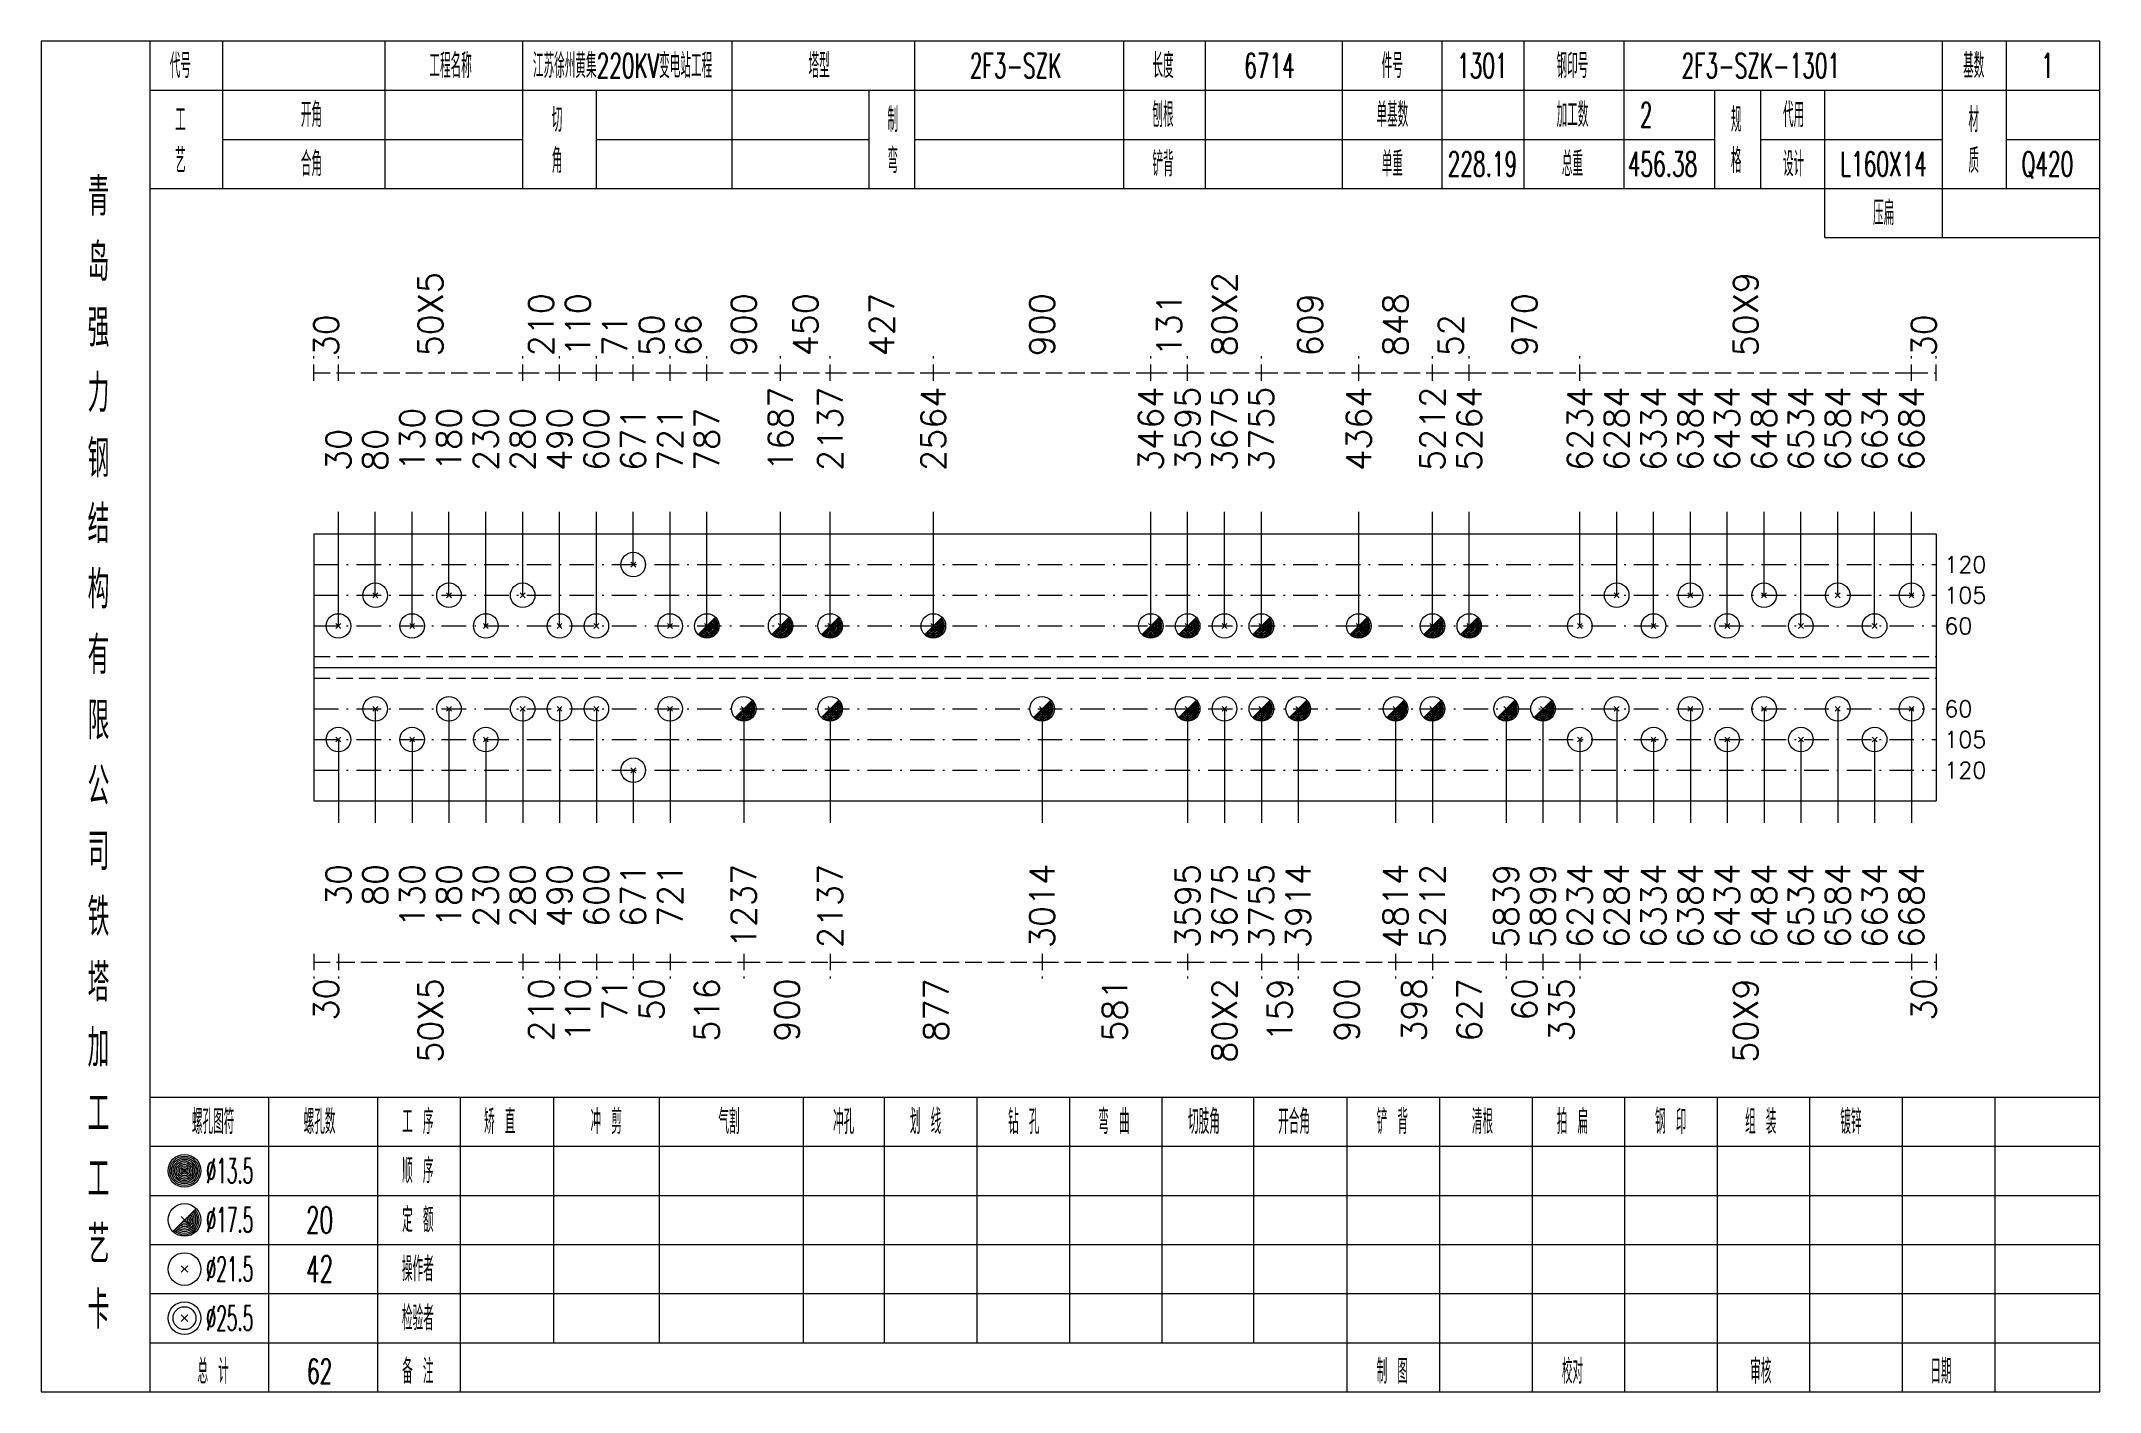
# Model space of a CAD drawing. Extents: x 0 to 4623, y -1159 to 4890.
# Drawn here: x 1557 to 1808.4, y 450 to 615 of the extents above; entities that cross this region are included whole.
import ezdxf
from ezdxf.enums import TextEntityAlignment as Align

# ---------------------------------------------------------------- set-up
doc = ezdxf.new("R2010")
doc.units = 0
doc.header["$MEASUREMENT"] = 0
doc.linetypes.add('一点画线', pattern=[5.2, 3, -1, 0.2, -1])
doc.linetypes.add('虚线', pattern=[2.75, 2, -0.75])
doc.layers.get('0').update_dxf_attribs({"linetype": 'CONTINUOUS', "lineweight": 25})
for name, color, linetype, lineweight in [('1', 7, 'CONTINUOUS', 25), ('4', 7, 'CONTINUOUS', 25), ('5', 7, 'CONTINUOUS', 25)]:
    doc.layers.add(name, color=color, linetype=linetype, lineweight=lineweight)
doc.styles.get("Standard").update_dxf_attribs({"font": 'simplex.shx', "width": 0.7, "height": 3, "bigfont": 'gbhzfs.shx'})

msp = doc.modelspace()

# ---------------------------------------------------------------- texts
at = {"color": 8, "linetype": 'Continuous', "lineweight": 9}
for s, p in [('50X5', (1604.55, 576.5)), ('80X2', (1701.507, 576.5)), ('50X9', (1765.15, 576.5)), ('210', (1618.05, 576.5)), ('110', (1622.55, 576.5)), ('900', (1642.8, 576.5)), ('450', (1650.327, 576.5)), ('427', (1659.653, 576.5)), ('900', (1679.23, 576.5)), ('609', (1711.954, 576.5)), ('848', (1722.4, 576.5)), ('970', (1738.15, 576.5)), ('30', (1591.8, 576.5)), ('50', (1631.55, 576.5)), ('66', (1636.05, 576.5)), ('131', (1694.757, 576.5)), ('52', (1729.15, 576.5)), ('30', (1786.9, 576.5)), ('71', (1627.05, 576.5))]:
    msp.add_text(s, height=3, rotation=90, dxfattribs=at).set_placement(p, align=Align.MIDDLE_LEFT)
at = {"color": 7, "linetype": 'Continuous', "lineweight": 13}
for s, p in [('1687', (1647.3, 562.5)), ('2137', (1653.353, 562.5)), ('2564', (1665.952, 562.5)), ('3464', (1692.507, 562.5)), ('3595', (1697.007, 562.5)), ('3675', (1701.507, 562.5)), ('3755', (1706.007, 562.5)), ('4364', (1717.9, 562.5)), ('5212', (1726.9, 562.5)), ('5264', (1731.4, 562.5)), ('6234', (1744.9, 562.5)), ('6284', (1749.4, 562.5)), ('6334', (1753.9, 562.5)), ('6384', (1758.4, 562.5)), ('6434', (1762.9, 562.5)), ('6484', (1767.4, 562.5)), ('6534', (1771.9, 562.5)), ('6584', (1776.4, 562.5)), ('6634', (1780.9, 562.5)), ('6684', (1785.4, 562.5)), ('130', (1602.3, 562.5)), ('180', (1606.8, 562.5)), ('230', (1611.3, 562.5)), ('280', (1615.8, 562.5)), ('490', (1620.3, 562.5)), ('600', (1624.8, 562.5)), ('671', (1629.3, 562.5)), ('721', (1633.8, 562.5)), ('787', (1638.3, 562.5)), ('30', (1593.3, 562.5)), ('80', (1597.8, 562.5))]:
    msp.add_text(s, height=3, rotation=90, dxfattribs=at).set_placement(p, align=Align.MIDDLE_LEFT)
for s, p in [('120', (1789.4, 551.062)), ('105', (1789.4, 547.312)), ('60', (1789.4, 543.562)), ('60', (1789.4, 533.438)), ('105', (1789.4, 529.688)), ('120', (1789.4, 525.938))]:
    msp.add_text(s, height=2, dxfattribs=at).set_placement(p, align=Align.MIDDLE_LEFT)
at = {"color": 8, "linetype": 'Continuous', "lineweight": 9}
for s, p in [('30', (1591.8, 500.5)), ('50X5', (1604.55, 500.5)), ('210', (1618.05, 500.5)), ('110', (1622.55, 500.5)), ('71', (1627.05, 500.5)), ('50', (1631.55, 500.5)), ('516', (1638.3, 500.5)), ('900', (1648.077, 500.5)), ('877', (1666.291, 500.5)), ('581', (1688.118, 500.5)), ('80X2', (1701.507, 500.5)), ('159', (1708.257, 500.5)), ('900', (1716.454, 500.5)), ('398', (1724.65, 500.5)), ('627', (1731.4, 500.5)), ('60', (1738.15, 500.5)), ('335', (1742.65, 500.5)), ('50X9', (1765.15, 500.5)), ('30', (1786.9, 500.5))]:
    msp.add_text(s, height=3, rotation=90, dxfattribs=at).set_placement(p, align=Align.MIDDLE_RIGHT)
at = {"layer": '1', "color": 7, "linetype": 'Continuous', "lineweight": 13}
for s, p in [('30', (1593.3, 514.5)), ('80', (1597.8, 514.5)), ('130', (1602.3, 514.5)), ('180', (1606.8, 514.5)), ('230', (1611.3, 514.5)), ('280', (1615.8, 514.5)), ('490', (1620.3, 514.5)), ('600', (1624.8, 514.5)), ('671', (1629.3, 514.5)), ('721', (1633.8, 514.5)), ('1237', (1642.8, 514.5)), ('2137', (1653.353, 514.5)), ('3014', (1679.23, 514.5)), ('3595', (1697.007, 514.5)), ('3675', (1701.507, 514.5)), ('3755', (1706.007, 514.5)), ('3914', (1710.507, 514.5)), ('4814', (1722.4, 514.5)), ('5212', (1726.9, 514.5)), ('5839', (1735.9, 514.5)), ('5899', (1740.4, 514.5)), ('6234', (1744.9, 514.5)), ('6284', (1749.4, 514.5)), ('6334', (1753.9, 514.5)), ('6384', (1758.4, 514.5)), ('6434', (1762.9, 514.5)), ('6484', (1767.4, 514.5)), ('6534', (1771.9, 514.5)), ('6584', (1776.4, 514.5)), ('6634', (1780.9, 514.5)), ('6684', (1785.4, 514.5))]:
    msp.add_text(s, height=3, rotation=90, dxfattribs=at).set_placement(p, align=Align.MIDDLE_RIGHT)
at = {"layer": '4', "color": 1, "linetype": 'Continuous', "lineweight": 13}
for s, height, width, p in [('代号', 3, 0.6, (1574, 612)), ('工程名称', 3, 0.6, (1607, 612)), ('江苏徐州黄集220KV变电站工程', 3, 0.6, (1628, 612)), ('塔型', 3, 0.6, (1652, 612)), ('2F3-SZK', 3, 0.6, (1676, 612)), ('长度', 3, 0.6, (1694, 612)), ('6714', 3, 0.6, (1707, 612)), ('件号', 3, 0.6, (1722, 612)), ('1301', 3, 0.6, (1733, 612)), ('钢印号', 3, 0.6, (1744, 612)), ('2F3-SZK-1301', 3, 0.6, (1767, 612)), ('基数', 3, 0.6, (1793, 612)), ('1', 3, 0.6, (1802, 612)), ('工', 3, 0.6, (1574, 605.4)), ('开角', 3, 0.6, (1590, 606)), ('切', 3, 0.6, (1620, 605.4)), ('制', 3, 0.6, (1661, 605.4)), ('刨根', 3, 0.6, (1694, 606)), ('单基数', 3, 0.6, (1722, 606)), ('加工数', 3, 0.6, (1744, 606)), ('2', 3, 0.6, (1753, 606)), ('规', 3, 0.6, (1764, 605.4)), ('代用', 3, 0.6, (1771, 606)), ('材', 3, 0.6, (1793, 605.4)), ('艺', 3, 0.6, (1574, 600.4)), ('合角', 3, 0.6, (1590, 600)), ('角', 3, 0.6, (1620, 600.4)), ('弯', 3, 0.6, (1661, 600.4)), ('铲背', 3, 0.6, (1694, 600)), ('单重', 3, 0.6, (1722, 600)), ('228.19', 3, 0.6, (1733, 600)), ('总重', 3, 0.6, (1744, 600)), ('456.38', 3, 0.6, (1755, 600)), ('格', 3, 0.6, (1764, 600.4)), ('设计', 3, 0.6, (1771, 600)), ('L160X14', 3, 0.6, (1782, 600)), ('质', 3, 0.6, (1793, 600.4)), ('Q420', 3, 0.6, (1802, 600)), ('青', 4.6, 0.8, (1564, 596)), ('压扁', 3, 0.6, (1782, 594)), ('岛', 4.6, 0.8, (1564, 588)), ('强', 4.6, 0.8, (1564, 580)), ('力', 4.6, 0.8, (1564, 572)), ('钢', 4.6, 0.8, (1564, 564)), ('结', 4.6, 0.8, (1564, 556)), ('构', 4.6, 0.8, (1564, 548)), ('有', 4.6, 0.8, (1564, 540)), ('限', 4.6, 0.8, (1564, 532)), ('公', 4.6, 0.8, (1564, 524)), ('司', 4.6, 0.8, (1564, 516)), ('铁', 4.6, 0.8, (1564, 508)), ('塔', 4.6, 0.8, (1564, 500)), ('加', 4.6, 0.8, (1564, 492)), ('工', 4.6, 0.8, (1564, 484)), ('螺孔图符', 3, 0.6, (1578, 483)), ('螺孔数', 3, 0.6, (1591, 483)), ('工 序', 3, 0.6, (1603, 483)), ('矫 直', 3, 0.6, (1613, 483)), ('冲 剪', 3, 0.6, (1626, 483)), ('气割', 3, 0.6, (1641, 483)), ('冲孔', 3, 0.6, (1655, 483)), ('划 线', 3, 0.6, (1665, 483)), ('钻 孔', 3, 0.6, (1677, 483)), ('弯 曲', 3, 0.6, (1688, 483)), ('切肢角', 3, 0.6, (1699, 483)), ('开合角', 3, 0.6, (1710, 483)), ('铲 背', 3, 0.6, (1722, 483)), ('清根', 3, 0.6, (1733, 483)), ('拍 扁', 3, 0.6, (1744, 483)), ('钢 印', 3, 0.6, (1756, 483)), ('组 装', 3, 0.6, (1767, 483)), ('镀锌', 3, 0.6, (1778, 483)), ('工', 4.6, 0.8, (1564, 476)), ('%%C13.5', 3, 0.5, (1580, 477)), ('顺 序', 3, 0.6, (1603, 477)), ('定 额', 3, 0.6, (1603, 471)), ('艺', 4.6, 0.8, (1564, 468)), ('%%C17.5', 3, 0.5, (1580, 471)), ('20', 3.2, 0.6, (1591, 471)), ('%%C21.5', 3, 0.5, (1580, 465)), ('42', 3.2, 0.6, (1591, 465)), ('操作者', 3, 0.6, (1603, 465)), ('卡', 4.6, 0.8, (1564, 460)), ('%%C25.5', 3, 0.5, (1580, 459)), ('检验者', 3, 0.6, (1603, 459)), ('总 计', 3, 0.6, (1578, 452.5)), ('62', 3, 0.6, (1591, 452.5)), ('备 注', 3, 0.6, (1603, 452.5)), ('制 图', 3, 0.6, (1722, 452.5)), ('校对', 3, 0.6, (1744, 452.5)), ('审核', 3, 0.6, (1767, 452.5)), ('日期', 3, 0.6, (1789, 452.5))]:
    msp.add_text(s, height=height, dxfattribs=dict(at, width=width)).set_placement(p, align=Align.MIDDLE_CENTER)

# ---------------------------------------------------------------- blocks, each defined once
blk = doc.blocks.new('孔21.5')
at = {"layer": '5', "color": 7, "linetype": 'Continuous', "lineweight": 13}
for p, q in [((-0.2, -0.2), (0.2, 0.2)), ((-0.2, 0.2), (0.2, -0.2))]:
    blk.add_line(p, q, dxfattribs=at)
blk.add_circle((0, 0), 1, dxfattribs=at)
blk = doc.blocks.new('孔17.5')
at = {"layer": '5', "color": 7, "linetype": 'Continuous', "lineweight": 13}
for p, q in [((-0.707, -0.707), (0.707, 0.707)), ((-0.2, 0.2), (0.2, -0.2))]:
    blk.add_line(p, q, dxfattribs=at)
blk.add_circle((0, 0), 1, dxfattribs=at)
for radius in [0.9, 0.8, 0.7, 0.6, 0.5, 0.4, 0.3, 0.2, 0.1]:
    blk.add_arc((0, 0), radius, 225, 45, dxfattribs=at)

# ---------------------------------------------------------------- linework, layer by layer
at = {"color": 8, "linetype": '虚线', "lineweight": 9}
for p, q in [((1590.3, 573.5), (1590.3, 576.5)), ((1593.3, 573.5), (1593.3, 576.5)), ((1593.3, 573.5), (1593.3, 576.5)), ((1615.8, 573.5), (1615.8, 576.5)), ((1615.8, 573.5), (1615.8, 576.5)), ((1620.3, 573.5), (1620.3, 576.5)), ((1620.3, 573.5), (1620.3, 576.5)), ((1624.8, 573.5), (1624.8, 576.5)), ((1624.8, 573.5), (1624.8, 576.5)), ((1629.3, 573.5), (1629.3, 576.5)), ((1629.3, 573.5), (1629.3, 576.5)), ((1633.8, 573.5), (1633.8, 576.5)), ((1633.8, 573.5), (1633.8, 576.5)), ((1638.3, 573.5), (1638.3, 576.5)), ((1638.3, 573.5), (1638.3, 576.5)), ((1647.3, 573.5), (1647.3, 576.5)), ((1647.3, 573.5), (1647.3, 576.5)), ((1653.353, 573.5), (1653.353, 576.5)), ((1653.353, 573.5), (1653.353, 576.5)), ((1665.952, 573.5), (1665.952, 576.5)), ((1665.952, 573.5), (1665.952, 576.5)), ((1692.507, 573.5), (1692.507, 576.5)), ((1692.507, 573.5), (1692.507, 576.5)), ((1697.007, 573.5), (1697.007, 576.5)), ((1697.007, 573.5), (1697.007, 576.5)), ((1706.007, 573.5), (1706.007, 576.5)), ((1706.007, 573.5), (1706.007, 576.5)), ((1717.9, 573.5), (1717.9, 576.5)), ((1717.9, 573.5), (1717.9, 576.5)), ((1726.9, 573.5), (1726.9, 576.5)), ((1726.9, 573.5), (1726.9, 576.5)), ((1731.4, 573.5), (1731.4, 576.5)), ((1731.4, 573.5), (1731.4, 576.5)), ((1744.9, 573.5), (1744.9, 576.5)), ((1744.9, 573.5), (1744.9, 576.5)), ((1785.4, 573.5), (1785.4, 576.5)), ((1785.4, 573.5), (1785.4, 576.5)), ((1788.4, 573.5), (1788.4, 576.5)), ((1590.3, 574.5), (1593.3, 574.5)), ((1593.3, 574.5), (1615.8, 574.5)), ((1615.8, 574.5), (1620.3, 574.5)), ((1620.3, 574.5), (1624.8, 574.5)), ((1624.8, 574.5), (1629.3, 574.5)), ((1629.3, 574.5), (1633.8, 574.5)), ((1633.8, 574.5), (1638.3, 574.5)), ((1638.3, 574.5), (1647.3, 574.5)), ((1647.3, 574.5), (1653.353, 574.5)), ((1653.353, 574.5), (1665.952, 574.5)), ((1665.952, 574.5), (1692.507, 574.5)), ((1692.507, 574.5), (1697.007, 574.5)), ((1697.007, 574.5), (1706.007, 574.5)), ((1706.007, 574.5), (1717.9, 574.5)), ((1717.9, 574.5), (1726.9, 574.5)), ((1726.9, 574.5), (1731.4, 574.5)), ((1731.4, 574.5), (1744.9, 574.5)), ((1744.9, 574.5), (1785.4, 574.5)), ((1785.4, 574.5), (1788.4, 574.5)), ((1590.3, 503.5), (1590.3, 500.5)), ((1593.3, 503.5), (1593.3, 500.5)), ((1593.3, 503.5), (1593.3, 500.5)), ((1615.8, 503.5), (1615.8, 500.5)), ((1615.8, 503.5), (1615.8, 500.5)), ((1620.3, 503.5), (1620.3, 500.5)), ((1620.3, 503.5), (1620.3, 500.5)), ((1624.8, 503.5), (1624.8, 500.5)), ((1624.8, 503.5), (1624.8, 500.5)), ((1629.3, 503.5), (1629.3, 500.5)), ((1629.3, 503.5), (1629.3, 500.5)), ((1633.8, 503.5), (1633.8, 500.5)), ((1633.8, 503.5), (1633.8, 500.5)), ((1642.8, 503.5), (1642.8, 500.5)), ((1642.8, 503.5), (1642.8, 500.5)), ((1653.353, 503.5), (1653.353, 500.5)), ((1653.353, 503.5), (1653.353, 500.5)), ((1679.23, 503.5), (1679.23, 500.5)), ((1679.23, 503.5), (1679.23, 500.5)), ((1697.007, 503.5), (1697.007, 500.5)), ((1697.007, 503.5), (1697.007, 500.5)), ((1706.007, 503.5), (1706.007, 500.5)), ((1706.007, 503.5), (1706.007, 500.5)), ((1710.507, 503.5), (1710.507, 500.5)), ((1710.507, 503.5), (1710.507, 500.5)), ((1722.4, 503.5), (1722.4, 500.5)), ((1722.4, 503.5), (1722.4, 500.5)), ((1726.9, 503.5), (1726.9, 500.5)), ((1726.9, 503.5), (1726.9, 500.5)), ((1735.9, 503.5), (1735.9, 500.5)), ((1735.9, 503.5), (1735.9, 500.5)), ((1740.4, 503.5), (1740.4, 500.5)), ((1740.4, 503.5), (1740.4, 500.5)), ((1744.9, 503.5), (1744.9, 500.5)), ((1744.9, 503.5), (1744.9, 500.5)), ((1785.4, 503.5), (1785.4, 500.5)), ((1785.4, 503.5), (1785.4, 500.5)), ((1788.4, 503.5), (1788.4, 500.5)), ((1590.3, 502.5), (1593.3, 502.5)), ((1593.3, 502.5), (1615.8, 502.5)), ((1615.8, 502.5), (1620.3, 502.5)), ((1620.3, 502.5), (1624.8, 502.5)), ((1624.8, 502.5), (1629.3, 502.5)), ((1629.3, 502.5), (1633.8, 502.5)), ((1633.8, 502.5), (1642.8, 502.5)), ((1642.8, 502.5), (1653.353, 502.5)), ((1653.353, 502.5), (1679.23, 502.5)), ((1679.23, 502.5), (1697.007, 502.5)), ((1697.007, 502.5), (1706.007, 502.5)), ((1706.007, 502.5), (1710.507, 502.5)), ((1710.507, 502.5), (1722.4, 502.5)), ((1722.4, 502.5), (1726.9, 502.5)), ((1726.9, 502.5), (1735.9, 502.5)), ((1735.9, 502.5), (1740.4, 502.5)), ((1740.4, 502.5), (1744.9, 502.5)), ((1744.9, 502.5), (1785.4, 502.5)), ((1785.4, 502.5), (1788.4, 502.5))]:
    msp.add_line(p, q, dxfattribs=at)
at = {"color": 7, "linetype": 'Continuous', "lineweight": 13}
for p, q in [((1593.3, 543.562), (1593.3, 557.5)), ((1597.8, 547.312), (1597.8, 557.5)), ((1602.3, 543.562), (1602.3, 557.5)), ((1606.8, 547.312), (1606.8, 557.5)), ((1611.3, 543.562), (1611.3, 557.5)), ((1615.8, 547.312), (1615.8, 557.5)), ((1620.3, 543.562), (1620.3, 557.5)), ((1624.8, 543.562), (1624.8, 557.5)), ((1629.3, 551.062), (1629.3, 557.5)), ((1633.8, 543.562), (1633.8, 557.5)), ((1638.3, 543.562), (1638.3, 557.5)), ((1647.3, 543.562), (1647.3, 557.5)), ((1653.353, 543.562), (1653.353, 557.5)), ((1665.952, 543.562), (1665.952, 557.5)), ((1692.507, 543.562), (1692.507, 557.5)), ((1697.007, 543.562), (1697.007, 557.5)), ((1701.507, 543.562), (1701.507, 557.5)), ((1706.007, 543.562), (1706.007, 557.5)), ((1717.9, 543.562), (1717.9, 557.5)), ((1726.9, 543.562), (1726.9, 557.5)), ((1731.4, 543.562), (1731.4, 557.5)), ((1744.9, 543.562), (1744.9, 557.5)), ((1749.4, 547.312), (1749.4, 557.5)), ((1753.9, 543.562), (1753.9, 557.5)), ((1758.4, 547.312), (1758.4, 557.5)), ((1762.9, 543.562), (1762.9, 557.5)), ((1767.4, 547.312), (1767.4, 557.5)), ((1771.9, 543.562), (1771.9, 557.5)), ((1776.4, 547.312), (1776.4, 557.5)), ((1780.9, 543.562), (1780.9, 557.5)), ((1785.4, 547.312), (1785.4, 557.5)), ((1597.8, 533.438), (1597.8, 519.5)), ((1606.8, 533.438), (1606.8, 519.5)), ((1615.8, 533.438), (1615.8, 519.5)), ((1620.3, 533.438), (1620.3, 519.5)), ((1624.8, 533.438), (1624.8, 519.5)), ((1633.8, 533.438), (1633.8, 519.5)), ((1642.8, 533.438), (1642.8, 519.5)), ((1653.353, 533.438), (1653.353, 519.5)), ((1679.23, 533.438), (1679.23, 519.5)), ((1697.007, 533.438), (1697.007, 519.5)), ((1701.507, 533.438), (1701.507, 519.5)), ((1706.007, 533.438), (1706.007, 519.5)), ((1710.507, 533.438), (1710.507, 519.5)), ((1722.4, 533.438), (1722.4, 519.5)), ((1726.9, 533.438), (1726.9, 519.5)), ((1735.9, 533.438), (1735.9, 519.5)), ((1740.4, 533.438), (1740.4, 519.5)), ((1749.4, 533.438), (1749.4, 519.5)), ((1758.4, 533.438), (1758.4, 519.5)), ((1767.4, 533.438), (1767.4, 519.5)), ((1776.4, 533.438), (1776.4, 519.5)), ((1785.4, 533.438), (1785.4, 519.5)), ((1593.3, 529.688), (1593.3, 519.5)), ((1602.3, 529.688), (1602.3, 519.5)), ((1611.3, 529.688), (1611.3, 519.5)), ((1744.9, 529.688), (1744.9, 519.5)), ((1753.9, 529.688), (1753.9, 519.5)), ((1762.9, 529.688), (1762.9, 519.5)), ((1771.9, 529.688), (1771.9, 519.5)), ((1780.9, 529.688), (1780.9, 519.5)), ((1629.3, 525.938), (1629.3, 519.5))]:
    msp.add_line(p, q, dxfattribs=at)
at = {"color": 7, "linetype": 'Continuous', "lineweight": 18}
for p, q in [((1590.3, 554.812), (1590.3, 522.188)), ((1590.3, 554.812), (1788.4, 554.812)), ((1788.4, 554.812), (1788.4, 522.188)), ((1590.3, 538.5), (1788.4, 538.5))]:
    msp.add_line(p, q, dxfattribs=at)
at = {"color": 3, "linetype": '一点画线', "lineweight": 13}
for p, q in [((1590.3, 551.062), (1788.4, 551.062)), ((1590.3, 547.312), (1788.4, 547.312)), ((1590.3, 543.562), (1788.4, 543.562)), ((1590.3, 533.438), (1788.4, 533.438)), ((1590.3, 529.688), (1788.4, 529.688)), ((1590.3, 525.938), (1788.4, 525.938))]:
    msp.add_line(p, q, dxfattribs=at)
at = {"color": 1, "linetype": '虚线', "lineweight": 18}
for p, q in [((1590.3, 539.812), (1788.4, 539.812)), ((1590.3, 537.188), (1788.4, 537.188))]:
    msp.add_line(p, q, dxfattribs=at)
at = {"layer": '1', "color": 7, "linetype": 'Continuous', "lineweight": 18}
msp.add_line((1590.3, 522.188), (1788.4, 522.188), dxfattribs=at)
at = {"layer": '4', "color": 1, "linetype": 'Continuous', "lineweight": 18}
for p, q in [((1570.3, 450), (1570.3, 615)), ((1579.2, 597), (1579.2, 615)), ((1599, 597), (1599, 615)), ((1615.8, 597), (1615.8, 615)), ((1641.4, 597), (1641.4, 615)), ((1663.7, 597), (1663.7, 615)), ((1689.2, 597), (1689.2, 615)), ((1699.2, 597), (1699.2, 615)), ((1715.9, 597), (1715.9, 615)), ((1728.1, 597), (1728.1, 615)), ((1738.1, 597), (1738.1, 615)), ((1750.3, 597), (1750.3, 615)), ((1789.2, 591), (1789.2, 615)), ((1797, 597), (1797, 615)), ((1570.3, 609), (1808.4, 609)), ((1624.8, 597), (1624.8, 609)), ((1658.1, 597), (1658.1, 609)), ((1761.4, 597), (1761.4, 609)), ((1767, 597), (1767, 609)), ((1774.8, 591), (1774.8, 609)), ((1579.2, 603), (1615.8, 603)), ((1624.8, 603), (1658.1, 603)), ((1663.7, 603), (1761.4, 603)), ((1767, 603), (1789.2, 603)), ((1797, 603), (1808.4, 603)), ((1570.3, 597), (1808.4, 597)), ((1774.8, 591), (1808.4, 591)), ((1570.3, 486), (1808.4, 486)), ((1584.8, 450), (1584.8, 486)), ((1598.1, 450), (1598.1, 486)), ((1608.2, 450), (1608.2, 486)), ((1619.6, 456), (1619.6, 486)), ((1632.5, 456), (1632.5, 486)), ((1650.1, 456), (1650.1, 486)), ((1660, 456), (1660, 486)), ((1671.3, 456), (1671.3, 486)), ((1682.6, 456), (1682.6, 486)), ((1693.9, 456), (1693.9, 486)), ((1705.1, 456), (1705.1, 486)), ((1716.5, 456), (1716.5, 486)), ((1727.8, 456), (1727.8, 486)), ((1739.1, 456), (1739.1, 486)), ((1750.4, 456), (1750.4, 486)), ((1761.7, 456), (1761.7, 486)), ((1773, 456), (1773, 486)), ((1784.3, 456), (1784.3, 486)), ((1795.6, 456), (1795.6, 486)), ((1570.3, 480), (1808.4, 480)), ((1570.3, 474), (1808.4, 474)), ((1570.3, 468), (1808.4, 468)), ((1570.3, 462), (1808.4, 462)), ((1570.3, 456), (1808.4, 456)), ((1716.5, 450), (1716.5, 456)), ((1727.8, 450), (1727.8, 456)), ((1739.1, 450), (1739.1, 456)), ((1750.4, 450), (1750.4, 456)), ((1761.7, 450), (1761.7, 456)), ((1773, 450), (1773, 456)), ((1784.3, 450), (1784.3, 456)), ((1795.6, 450), (1795.6, 456))]:
    msp.add_line(p, q, dxfattribs=at)
at = {"layer": '4', "color": 7, "linetype": 'Continuous', "lineweight": 13}
for p, q in [((1574.3, 476.8), (1574.7, 477.2)), ((1574.7, 476.8), (1574.3, 477.2)), ((1573.086, 469.586), (1575.914, 472.414)), ((1574.1, 471.4), (1574.9, 470.6)), ((1574.1, 464.6), (1574.9, 465.4)), ((1574.1, 465.4), (1574.9, 464.6)), ((1574.1, 458.6), (1574.9, 459.4)), ((1574.1, 459.4), (1574.9, 458.6))]:
    msp.add_line(p, q, dxfattribs=at)
at = {"layer": '4', "color": 1, "linetype": 'Continuous', "lineweight": 18}
msp.add_lwpolyline([(1557, 615), (1557, 450), (1808.4, 450), (1808.4, 615)], close=True, dxfattribs=at)
at = {"layer": '4', "color": 7, "linetype": 'Continuous', "lineweight": 13}
for centre, radius in [((1574.5, 477), 2), ((1574.5, 477), 1.8), ((1574.5, 477), 1.6), ((1574.5, 477), 1.4), ((1574.5, 477), 1.2), ((1574.5, 477), 1), ((1574.5, 477), 0.8), ((1574.5, 477), 0.6), ((1574.5, 477), 0.4), ((1574.5, 477), 0.2), ((1574.5, 471), 2), ((1574.5, 465), 2), ((1574.5, 459), 2), ((1574.5, 459), 1.4)]:
    msp.add_circle(centre, radius, dxfattribs=at)
for radius in [1.8, 1.6, 1.4, 1.2, 1, 0.8, 0.6, 0.4, 0.2]:
    msp.add_arc((1574.5, 471), radius, 225, 45, dxfattribs=at)

# ---------------------------------------------------------------- block references
at = {"color": 7, "linetype": 'Continuous', "lineweight": 13, "xscale": 1.5, "yscale": 1.5, "zscale": 1.5}
for name, p in [('孔21.5', (1629.3, 551.062)), ('孔21.5', (1597.8, 547.312)), ('孔21.5', (1606.8, 547.312)), ('孔21.5', (1615.8, 547.312)), ('孔21.5', (1749.4, 547.312)), ('孔21.5', (1758.4, 547.312)), ('孔21.5', (1767.4, 547.312)), ('孔21.5', (1776.4, 547.312)), ('孔21.5', (1785.4, 547.312)), ('孔21.5', (1593.3, 543.562)), ('孔21.5', (1602.3, 543.562)), ('孔21.5', (1611.3, 543.562)), ('孔21.5', (1620.3, 543.562)), ('孔21.5', (1624.8, 543.562)), ('孔21.5', (1633.8, 543.562)), ('孔17.5', (1638.3, 543.562)), ('孔17.5', (1647.3, 543.562)), ('孔17.5', (1653.353, 543.562)), ('孔17.5', (1665.952, 543.562)), ('孔17.5', (1692.507, 543.562)), ('孔17.5', (1697.007, 543.562)), ('孔21.5', (1701.507, 543.562)), ('孔17.5', (1706.007, 543.562)), ('孔17.5', (1717.9, 543.562)), ('孔17.5', (1726.9, 543.562)), ('孔17.5', (1731.4, 543.562)), ('孔21.5', (1744.9, 543.562)), ('孔21.5', (1753.9, 543.562)), ('孔21.5', (1762.9, 543.562)), ('孔21.5', (1771.9, 543.562)), ('孔21.5', (1780.9, 543.562))]:
    msp.add_blockref(name, p, dxfattribs=at)
at = {"layer": '1', "color": 7, "linetype": 'Continuous', "lineweight": 13, "xscale": 1.5, "yscale": 1.5, "zscale": 1.5}
for name, p in [('孔21.5', (1597.8, 533.438)), ('孔21.5', (1606.8, 533.438)), ('孔21.5', (1615.8, 533.438)), ('孔21.5', (1620.3, 533.438)), ('孔21.5', (1624.8, 533.438)), ('孔21.5', (1633.8, 533.438)), ('孔17.5', (1642.8, 533.438)), ('孔17.5', (1653.353, 533.438)), ('孔17.5', (1679.23, 533.438)), ('孔17.5', (1697.007, 533.438)), ('孔21.5', (1701.507, 533.438)), ('孔17.5', (1706.007, 533.438)), ('孔17.5', (1710.507, 533.438)), ('孔17.5', (1722.4, 533.438)), ('孔17.5', (1726.9, 533.438)), ('孔17.5', (1735.9, 533.438)), ('孔17.5', (1740.4, 533.438)), ('孔21.5', (1749.4, 533.438)), ('孔21.5', (1758.4, 533.438)), ('孔21.5', (1767.4, 533.438)), ('孔21.5', (1776.4, 533.438)), ('孔21.5', (1785.4, 533.438)), ('孔21.5', (1593.3, 529.688)), ('孔21.5', (1602.3, 529.688)), ('孔21.5', (1611.3, 529.688)), ('孔21.5', (1744.9, 529.688)), ('孔21.5', (1753.9, 529.688)), ('孔21.5', (1762.9, 529.688)), ('孔21.5', (1771.9, 529.688)), ('孔21.5', (1780.9, 529.688)), ('孔21.5', (1629.3, 525.938))]:
    msp.add_blockref(name, p, dxfattribs=at)

msp.set_redraw_order([(e.dxf.handle, doc.entitydb.next_handle()) for e in msp.query("TEXT MTEXT ATTDEF DIMENSION ARC_DIMENSION")])  # texts and dimensions are drawn at this point

doc.saveas('drawing.dxf')
